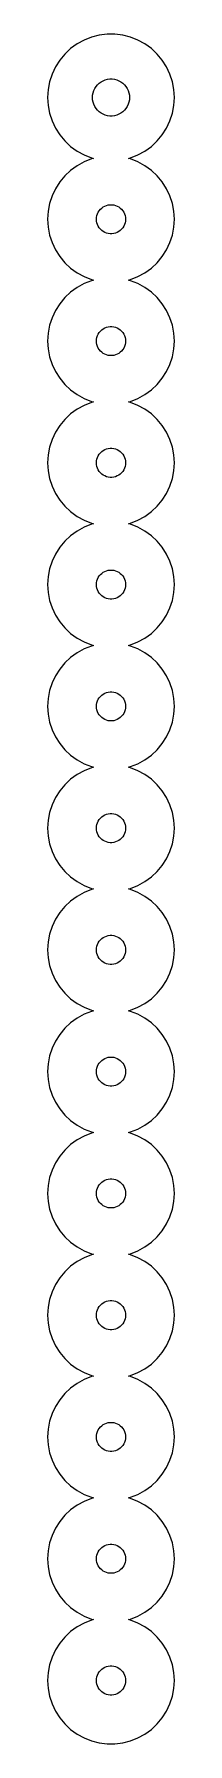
# Model space of a CAD drawing. Header units: metres. Extents: x -12 to 12, y -12 to 324.
import ezdxf

# ---------------------------------------------------------------- set-up
doc = ezdxf.new("R2010")
doc.units = ezdxf.units.M

msp = doc.modelspace()

# ---------------------------------------------------------------- linework, layer by layer
for p, q in [((-3.8627, 323.888), (-5.32224, 323.31)), ((-2.34225, 324.279), (-3.8627, 323.888)), ((-0.784866, 324.475), (-2.34225, 324.279)), ((0.784866, 324.475), (-0.784866, 324.475)), ((2.34225, 324.279), (0.784866, 324.475)), ((3.8627, 323.888), (2.34225, 324.279)), ((5.32224, 323.31), (3.8627, 323.888)), ((-9.11211, 320.557), (-10.1127, 319.347)), ((-7.96779, 321.631), (-9.11211, 320.557)), ((-6.69783, 322.554), (-7.96779, 321.631)), ((-5.32224, 323.31), (-6.69783, 322.554)), ((6.69783, 322.554), (5.32224, 323.31)), ((7.96779, 321.631), (6.69783, 322.554)), ((9.11211, 320.557), (7.96779, 321.631)), ((10.1127, 319.347), (9.11211, 320.557)), ((-10.9538, 318.022), (-11.6222, 316.602)), ((-10.1127, 319.347), (-10.9538, 318.022)), ((10.9538, 318.022), (10.1127, 319.347)), ((11.6222, 316.602), (10.9538, 318.022)), ((-12.4014, 313.567), (-12.5, 312)), ((-12.1073, 315.109), (-12.4014, 313.567)), ((-11.6222, 316.602), (-12.1073, 315.109)), ((-3.39996, 313.346), (-3.20444, 313.762)), ((-3.20444, 313.762), (-2.95837, 314.149)), ((-2.95837, 314.149), (-2.66565, 314.503)), ((-2.66565, 314.503), (-2.3309, 314.818)), ((-2.3309, 314.818), (-1.95938, 315.087)), ((-1.95938, 315.087), (-1.55696, 315.309)), ((-1.55696, 315.309), (-1.12999, 315.478)), ((-1.12999, 315.478), (-0.685196, 315.592)), ((-0.685196, 315.592), (-0.229599, 315.65)), ((-0.229599, 315.65), (0.229599, 315.65)), ((0.229599, 315.65), (0.685196, 315.592)), ((0.685196, 315.592), (1.12999, 315.478)), ((1.12999, 315.478), (1.55696, 315.309)), ((1.55696, 315.309), (1.95938, 315.087)), ((1.95938, 315.087), (2.3309, 314.818)), ((2.3309, 314.818), (2.66565, 314.503)), ((2.66565, 314.503), (2.95837, 314.149)), ((2.95837, 314.149), (3.20444, 313.762)), ((3.20444, 313.762), (3.39996, 313.346)), ((12.1073, 315.109), (11.6222, 316.602)), ((12.4014, 313.567), (12.1073, 315.109)), ((12.5, 312), (12.4014, 313.567)), ((-12.5, 312), (-12.4014, 310.433)), ((-12.4014, 310.433), (-12.1073, 308.891)), ((-3.65675, 312), (-3.62791, 312.458)), ((-3.62791, 311.542), (-3.65675, 312)), ((-3.62791, 312.458), (-3.54187, 312.909)), ((-3.54187, 311.091), (-3.62791, 311.542)), ((-3.54187, 312.909), (-3.39996, 313.346)), ((-3.39996, 310.654), (-3.54187, 311.091)), ((-3.20444, 310.238), (-3.39996, 310.654)), ((-2.95837, 309.851), (-3.20444, 310.238)), ((3.20444, 310.238), (2.95837, 309.851)), ((3.39996, 310.654), (3.20444, 310.238)), ((3.39996, 313.346), (3.54187, 312.909)), ((3.54187, 311.091), (3.39996, 310.654)), ((3.54187, 312.909), (3.62791, 312.458)), ((3.62791, 311.542), (3.54187, 311.091)), ((3.62791, 312.458), (3.65675, 312)), ((3.65675, 312), (3.62791, 311.542)), ((12.1073, 308.891), (12.4014, 310.433)), ((12.4014, 310.433), (12.5, 312)), ((-12.1073, 308.891), (-11.6222, 307.398)), ((-11.6222, 307.398), (-10.9538, 305.978)), ((-2.66565, 309.497), (-2.95837, 309.851)), ((-2.3309, 309.182), (-2.66565, 309.497)), ((-1.95938, 308.913), (-2.3309, 309.182)), ((-1.55696, 308.691), (-1.95938, 308.913)), ((-1.12999, 308.522), (-1.55696, 308.691)), ((-0.685196, 308.408), (-1.12999, 308.522)), ((-0.229599, 308.35), (-0.685196, 308.408)), ((0.229599, 308.35), (-0.229599, 308.35)), ((0.685196, 308.408), (0.229599, 308.35)), ((1.12999, 308.522), (0.685196, 308.408)), ((1.55696, 308.691), (1.12999, 308.522)), ((1.95938, 308.913), (1.55696, 308.691)), ((2.3309, 309.182), (1.95938, 308.913)), ((2.66565, 309.497), (2.3309, 309.182)), ((2.95837, 309.851), (2.66565, 309.497)), ((10.9538, 305.978), (11.6222, 307.398)), ((11.6222, 307.398), (12.1073, 308.891)), ((-10.9538, 305.978), (-10.1127, 304.653)), ((-10.1127, 304.653), (-9.11211, 303.443)), ((-9.11211, 303.443), (-7.96779, 302.369)), ((7.96779, 302.369), (9.11211, 303.443)), ((9.11211, 303.443), (10.1127, 304.653)), ((10.1127, 304.653), (10.9538, 305.978)), ((-7.96779, 302.369), (-6.69783, 301.446)), ((-6.69783, 301.446), (-5.32224, 300.69)), ((-5.32224, 300.69), (-3.8627, 300.112)), ((-3.8627, 299.888), (-5.32224, 299.31)), ((-3.8627, 300.112), (-3.42726, 300)), ((-3.42726, 300), (-3.8627, 299.888)), ((3.42726, 300), (3.8627, 300.112)), ((3.8627, 299.888), (3.42726, 300)), ((3.8627, 300.112), (5.32224, 300.69)), ((5.32224, 299.31), (3.8627, 299.888)), ((5.32224, 300.69), (6.69783, 301.446)), ((6.69783, 301.446), (7.96779, 302.369)), ((-9.11211, 296.557), (-10.1127, 295.347)), ((-7.96779, 297.631), (-9.11211, 296.557)), ((-6.69783, 298.554), (-7.96779, 297.631)), ((-5.32224, 299.31), (-6.69783, 298.554)), ((6.69783, 298.554), (5.32224, 299.31)), ((7.96779, 297.631), (6.69783, 298.554)), ((9.11211, 296.557), (7.96779, 297.631)), ((10.1127, 295.347), (9.11211, 296.557)), ((-10.9538, 294.022), (-11.6222, 292.602)), ((-10.1127, 295.347), (-10.9538, 294.022)), ((10.9538, 294.022), (10.1127, 295.347)), ((11.6222, 292.602), (10.9538, 294.022)), ((-12.1073, 291.109), (-12.4014, 289.567)), ((-11.6222, 292.602), (-12.1073, 291.109)), ((-2.32591, 289.69), (-2.09578, 289.968)), ((-2.09578, 289.968), (-1.83258, 290.215)), ((-1.83258, 290.215), (-1.5405, 290.427)), ((-1.5405, 290.427), (-1.22411, 290.601)), ((-1.22411, 290.601), (-0.888412, 290.734)), ((-0.888412, 290.734), (-0.538712, 290.824)), ((-0.538712, 290.824), (-0.180511, 290.869)), ((-0.180511, 290.869), (0.180511, 290.869)), ((0.180511, 290.869), (0.538712, 290.824)), ((0.538712, 290.824), (0.888412, 290.734)), ((0.888412, 290.734), (1.22411, 290.601)), ((1.22411, 290.601), (1.5405, 290.427)), ((1.5405, 290.427), (1.83258, 290.215)), ((1.83258, 290.215), (2.09578, 289.968)), ((2.09578, 289.968), (2.32591, 289.69)), ((12.1073, 291.109), (11.6222, 292.602)), ((12.4014, 289.567), (12.1073, 291.109)), ((-12.4014, 289.567), (-12.5, 288)), ((-12.5, 288), (-12.4014, 286.433)), ((-12.4014, 286.433), (-12.1073, 284.891)), ((-2.875, 288), (-2.85233, 288.36)), ((-2.85233, 287.64), (-2.875, 288)), ((-2.85233, 288.36), (-2.78467, 288.715)), ((-2.78467, 287.285), (-2.85233, 287.64)), ((-2.78467, 288.715), (-2.6731, 289.058)), ((-2.6731, 286.942), (-2.78467, 287.285)), ((-2.6731, 289.058), (-2.51938, 289.385)), ((-2.51938, 286.615), (-2.6731, 286.942)), ((-2.51938, 289.385), (-2.32591, 289.69)), ((-2.32591, 286.31), (-2.51938, 286.615)), ((2.32591, 289.69), (2.51938, 289.385)), ((2.51938, 286.615), (2.32591, 286.31)), ((2.51938, 289.385), (2.6731, 289.058)), ((2.6731, 286.942), (2.51938, 286.615)), ((2.6731, 289.058), (2.78467, 288.715)), ((2.78467, 287.285), (2.6731, 286.942)), ((2.78467, 288.715), (2.85233, 288.36)), ((2.85233, 287.64), (2.78467, 287.285)), ((2.85233, 288.36), (2.875, 288)), ((2.875, 288), (2.85233, 287.64)), ((12.1073, 284.891), (12.4014, 286.433)), ((12.5, 288), (12.4014, 289.567)), ((12.4014, 286.433), (12.5, 288)), ((-12.1073, 284.891), (-11.6222, 283.398)), ((-11.6222, 283.398), (-10.9538, 281.978)), ((-2.09578, 286.032), (-2.32591, 286.31)), ((-1.83258, 285.785), (-2.09578, 286.032)), ((-1.5405, 285.573), (-1.83258, 285.785)), ((-1.22411, 285.399), (-1.5405, 285.573)), ((-0.888412, 285.266), (-1.22411, 285.399)), ((-0.538712, 285.176), (-0.888412, 285.266)), ((-0.180511, 285.131), (-0.538712, 285.176)), ((0.180511, 285.131), (-0.180511, 285.131)), ((0.538712, 285.176), (0.180511, 285.131)), ((0.888412, 285.266), (0.538712, 285.176)), ((1.22411, 285.399), (0.888412, 285.266)), ((1.5405, 285.573), (1.22411, 285.399)), ((1.83258, 285.785), (1.5405, 285.573)), ((2.09578, 286.032), (1.83258, 285.785)), ((2.32591, 286.31), (2.09578, 286.032)), ((10.9538, 281.978), (11.6222, 283.398)), ((11.6222, 283.398), (12.1073, 284.891)), ((-10.9538, 281.978), (-10.1127, 280.653)), ((-10.1127, 280.653), (-9.11211, 279.443)), ((9.11211, 279.443), (10.1127, 280.653)), ((10.1127, 280.653), (10.9538, 281.978)), ((-9.11211, 279.443), (-7.96779, 278.369)), ((-7.96779, 278.369), (-6.69783, 277.446)), ((-6.69783, 277.446), (-5.32224, 276.69)), ((-5.32224, 276.69), (-3.8627, 276.112)), ((3.8627, 276.112), (5.32224, 276.69)), ((5.32224, 276.69), (6.69783, 277.446)), ((6.69783, 277.446), (7.96779, 278.369)), ((7.96779, 278.369), (9.11211, 279.443)), ((-7.96779, 273.631), (-9.11211, 272.557)), ((-6.69783, 274.554), (-7.96779, 273.631)), ((-5.32224, 275.31), (-6.69783, 274.554)), ((-3.8627, 275.888), (-5.32224, 275.31)), ((-3.8627, 276.112), (-3.42726, 276)), ((-3.42726, 276), (-3.8627, 275.888)), ((3.42726, 276), (3.8627, 276.112)), ((3.8627, 275.888), (3.42726, 276)), ((5.32224, 275.31), (3.8627, 275.888)), ((6.69783, 274.554), (5.32224, 275.31)), ((7.96779, 273.631), (6.69783, 274.554)), ((9.11211, 272.557), (7.96779, 273.631)), ((-10.9538, 270.022), (-11.6222, 268.602)), ((-10.1127, 271.347), (-10.9538, 270.022)), ((-9.11211, 272.557), (-10.1127, 271.347)), ((10.1127, 271.347), (9.11211, 272.557)), ((10.9538, 270.022), (10.1127, 271.347)), ((11.6222, 268.602), (10.9538, 270.022)), ((-12.1073, 267.109), (-12.4014, 265.567)), ((-11.6222, 268.602), (-12.1073, 267.109)), ((-2.09578, 265.968), (-1.83258, 266.215)), ((-1.83258, 266.215), (-1.5405, 266.427)), ((-1.5405, 266.427), (-1.22411, 266.601)), ((-1.22411, 266.601), (-0.888412, 266.734)), ((-0.888412, 266.734), (-0.538712, 266.824)), ((-0.538712, 266.824), (-0.180511, 266.869)), ((-0.180511, 266.869), (0.180511, 266.869)), ((0.180511, 266.869), (0.538712, 266.824)), ((0.538712, 266.824), (0.888412, 266.734)), ((0.888412, 266.734), (1.22411, 266.601)), ((1.22411, 266.601), (1.5405, 266.427)), ((1.5405, 266.427), (1.83258, 266.215)), ((1.83258, 266.215), (2.09578, 265.968)), ((12.1073, 267.109), (11.6222, 268.602)), ((12.4014, 265.567), (12.1073, 267.109)), ((-12.4014, 265.567), (-12.5, 264)), ((-12.5, 264), (-12.4014, 262.433)), ((-2.875, 264), (-2.85233, 264.36)), ((-2.85233, 263.64), (-2.875, 264)), ((-2.85233, 264.36), (-2.78467, 264.715)), ((-2.78467, 263.285), (-2.85233, 263.64)), ((-2.78467, 264.715), (-2.6731, 265.058)), ((-2.6731, 262.942), (-2.78467, 263.285)), ((-2.6731, 265.058), (-2.51938, 265.385)), ((-2.51938, 262.615), (-2.6731, 262.942)), ((-2.51938, 265.385), (-2.32591, 265.69)), ((-2.32591, 265.69), (-2.09578, 265.968)), ((2.09578, 265.968), (2.32591, 265.69)), ((2.32591, 265.69), (2.51938, 265.385)), ((2.51938, 265.385), (2.6731, 265.058)), ((2.6731, 262.942), (2.51938, 262.615)), ((2.6731, 265.058), (2.78467, 264.715)), ((2.78467, 263.285), (2.6731, 262.942)), ((2.78467, 264.715), (2.85233, 264.36)), ((2.85233, 263.64), (2.78467, 263.285)), ((2.85233, 264.36), (2.875, 264)), ((2.875, 264), (2.85233, 263.64)), ((12.5, 264), (12.4014, 265.567)), ((12.4014, 262.433), (12.5, 264)), ((-12.4014, 262.433), (-12.1073, 260.891)), ((-12.1073, 260.891), (-11.6222, 259.398)), ((-2.32591, 262.31), (-2.51938, 262.615)), ((-2.09578, 262.032), (-2.32591, 262.31)), ((-1.83258, 261.785), (-2.09578, 262.032)), ((-1.5405, 261.573), (-1.83258, 261.785)), ((-1.22411, 261.399), (-1.5405, 261.573)), ((-0.888412, 261.266), (-1.22411, 261.399)), ((-0.538712, 261.176), (-0.888412, 261.266)), ((-0.180511, 261.131), (-0.538712, 261.176)), ((0.180511, 261.131), (-0.180511, 261.131)), ((0.538712, 261.176), (0.180511, 261.131)), ((0.888412, 261.266), (0.538712, 261.176)), ((1.22411, 261.399), (0.888412, 261.266)), ((1.5405, 261.573), (1.22411, 261.399)), ((1.83258, 261.785), (1.5405, 261.573)), ((2.09578, 262.032), (1.83258, 261.785)), ((2.32591, 262.31), (2.09578, 262.032)), ((2.51938, 262.615), (2.32591, 262.31)), ((11.6222, 259.398), (12.1073, 260.891)), ((12.1073, 260.891), (12.4014, 262.433)), ((-11.6222, 259.398), (-10.9538, 257.978)), ((-10.9538, 257.978), (-10.1127, 256.653)), ((-10.1127, 256.653), (-9.11211, 255.443)), ((9.11211, 255.443), (10.1127, 256.653)), ((10.1127, 256.653), (10.9538, 257.978)), ((10.9538, 257.978), (11.6222, 259.398)), ((-9.11211, 255.443), (-7.96779, 254.369)), ((-7.96779, 254.369), (-6.69783, 253.446)), ((-6.69783, 253.446), (-5.32224, 252.69)), ((5.32224, 252.69), (6.69783, 253.446)), ((6.69783, 253.446), (7.96779, 254.369)), ((7.96779, 254.369), (9.11211, 255.443)), ((-7.96779, 249.631), (-9.11211, 248.557)), ((-6.69783, 250.554), (-7.96779, 249.631)), ((-5.32224, 251.31), (-6.69783, 250.554)), ((-5.32224, 252.69), (-3.8627, 252.112)), ((-3.8627, 251.888), (-5.32224, 251.31)), ((-3.8627, 252.112), (-3.42726, 252)), ((-3.42726, 252), (-3.8627, 251.888)), ((3.42726, 252), (3.8627, 252.112)), ((3.8627, 251.888), (3.42726, 252)), ((3.8627, 252.112), (5.32224, 252.69)), ((5.32224, 251.31), (3.8627, 251.888)), ((6.69783, 250.554), (5.32224, 251.31)), ((7.96779, 249.631), (6.69783, 250.554)), ((9.11211, 248.557), (7.96779, 249.631)), ((-10.9538, 246.022), (-11.6222, 244.602)), ((-10.1127, 247.347), (-10.9538, 246.022)), ((-9.11211, 248.557), (-10.1127, 247.347)), ((10.1127, 247.347), (9.11211, 248.557)), ((10.9538, 246.022), (10.1127, 247.347)), ((11.6222, 244.602), (10.9538, 246.022)), ((-12.1073, 243.109), (-12.4014, 241.567)), ((-11.6222, 244.602), (-12.1073, 243.109)), ((-1.22411, 242.601), (-0.888412, 242.734)), ((-0.888412, 242.734), (-0.538712, 242.824)), ((-0.538712, 242.824), (-0.180511, 242.869)), ((-0.180511, 242.869), (0.180511, 242.869)), ((0.180511, 242.869), (0.538712, 242.824)), ((0.538712, 242.824), (0.888412, 242.734)), ((0.888412, 242.734), (1.22411, 242.601)), ((12.1073, 243.109), (11.6222, 244.602)), ((12.4014, 241.567), (12.1073, 243.109)), ((-12.4014, 241.567), (-12.5, 240)), ((-12.5, 240), (-12.4014, 238.433)), ((-2.875, 240), (-2.85233, 240.36)), ((-2.85233, 239.64), (-2.875, 240)), ((-2.85233, 240.36), (-2.78467, 240.715)), ((-2.78467, 239.285), (-2.85233, 239.64)), ((-2.78467, 240.715), (-2.6731, 241.058)), ((-2.6731, 238.942), (-2.78467, 239.285)), ((-2.6731, 241.058), (-2.51938, 241.385)), ((-2.51938, 241.385), (-2.32591, 241.69)), ((-2.32591, 241.69), (-2.09578, 241.968)), ((-2.09578, 241.968), (-1.83258, 242.215)), ((-1.83258, 242.215), (-1.5405, 242.427)), ((-1.5405, 242.427), (-1.22411, 242.601)), ((1.22411, 242.601), (1.5405, 242.427)), ((1.5405, 242.427), (1.83258, 242.215)), ((1.83258, 242.215), (2.09578, 241.968)), ((2.09578, 241.968), (2.32591, 241.69)), ((2.32591, 241.69), (2.51938, 241.385)), ((2.51938, 241.385), (2.6731, 241.058)), ((2.6731, 241.058), (2.78467, 240.715)), ((2.78467, 239.285), (2.6731, 238.942)), ((2.78467, 240.715), (2.85233, 240.36)), ((2.85233, 239.64), (2.78467, 239.285)), ((2.85233, 240.36), (2.875, 240)), ((2.875, 240), (2.85233, 239.64)), ((12.5, 240), (12.4014, 241.567)), ((12.4014, 238.433), (12.5, 240)), ((-12.4014, 238.433), (-12.1073, 236.891)), ((-12.1073, 236.891), (-11.6222, 235.398)), ((-2.51938, 238.615), (-2.6731, 238.942)), ((-2.32591, 238.31), (-2.51938, 238.615)), ((-2.09578, 238.032), (-2.32591, 238.31)), ((-1.83258, 237.785), (-2.09578, 238.032)), ((-1.5405, 237.573), (-1.83258, 237.785)), ((-1.22411, 237.399), (-1.5405, 237.573)), ((-0.888412, 237.266), (-1.22411, 237.399)), ((-0.538712, 237.176), (-0.888412, 237.266)), ((-0.180511, 237.131), (-0.538712, 237.176)), ((0.180511, 237.131), (-0.180511, 237.131)), ((0.538712, 237.176), (0.180511, 237.131)), ((0.888412, 237.266), (0.538712, 237.176)), ((1.22411, 237.399), (0.888412, 237.266)), ((1.5405, 237.573), (1.22411, 237.399)), ((1.83258, 237.785), (1.5405, 237.573)), ((2.09578, 238.032), (1.83258, 237.785)), ((2.32591, 238.31), (2.09578, 238.032)), ((2.51938, 238.615), (2.32591, 238.31)), ((2.6731, 238.942), (2.51938, 238.615)), ((11.6222, 235.398), (12.1073, 236.891)), ((12.1073, 236.891), (12.4014, 238.433)), ((-11.6222, 235.398), (-10.9538, 233.978)), ((-10.9538, 233.978), (-10.1127, 232.653)), ((-10.1127, 232.653), (-9.11211, 231.443)), ((9.11211, 231.443), (10.1127, 232.653)), ((10.1127, 232.653), (10.9538, 233.978)), ((10.9538, 233.978), (11.6222, 235.398)), ((-9.11211, 231.443), (-7.96779, 230.369)), ((-7.96779, 230.369), (-6.69783, 229.446)), ((-6.69783, 229.446), (-5.32224, 228.69)), ((5.32224, 228.69), (6.69783, 229.446)), ((6.69783, 229.446), (7.96779, 230.369)), ((7.96779, 230.369), (9.11211, 231.443)), ((-6.69783, 226.554), (-7.96779, 225.631)), ((-5.32224, 227.31), (-6.69783, 226.554)), ((-5.32224, 228.69), (-3.8627, 228.112)), ((-3.8627, 227.888), (-5.32224, 227.31)), ((-3.8627, 228.112), (-3.42726, 228)), ((-3.42726, 228), (-3.8627, 227.888)), ((3.42726, 228), (3.8627, 228.112)), ((3.8627, 227.888), (3.42726, 228)), ((3.8627, 228.112), (5.32224, 228.69)), ((5.32224, 227.31), (3.8627, 227.888)), ((6.69783, 226.554), (5.32224, 227.31)), ((7.96779, 225.631), (6.69783, 226.554)), ((-10.1127, 223.347), (-10.9538, 222.022)), ((-9.11211, 224.557), (-10.1127, 223.347)), ((-7.96779, 225.631), (-9.11211, 224.557)), ((9.11211, 224.557), (7.96779, 225.631)), ((10.1127, 223.347), (9.11211, 224.557)), ((10.9538, 222.022), (10.1127, 223.347)), ((-12.1073, 219.109), (-12.4014, 217.567)), ((-11.6222, 220.602), (-12.1073, 219.109)), ((-10.9538, 222.022), (-11.6222, 220.602)), ((11.6222, 220.602), (10.9538, 222.022)), ((12.1073, 219.109), (11.6222, 220.602)), ((12.4014, 217.567), (12.1073, 219.109)), ((-12.4014, 217.567), (-12.5, 216)), ((-12.5, 216), (-12.4014, 214.433)), ((-2.875, 216), (-2.85233, 216.36)), ((-2.85233, 215.64), (-2.875, 216)), ((-2.85233, 216.36), (-2.78467, 216.715)), ((-2.78467, 216.715), (-2.6731, 217.058)), ((-2.6731, 217.058), (-2.51938, 217.385)), ((-2.51938, 217.385), (-2.32591, 217.69)), ((-2.32591, 217.69), (-2.09578, 217.968)), ((-2.09578, 217.968), (-1.83258, 218.215)), ((-1.83258, 218.215), (-1.5405, 218.427)), ((-1.5405, 218.427), (-1.22411, 218.601)), ((-1.22411, 218.601), (-0.888412, 218.734)), ((-0.888412, 218.734), (-0.538712, 218.824)), ((-0.538712, 218.824), (-0.180511, 218.869)), ((-0.180511, 218.869), (0.180511, 218.869)), ((0.180511, 218.869), (0.538712, 218.824)), ((0.538712, 218.824), (0.888412, 218.734)), ((0.888412, 218.734), (1.22411, 218.601)), ((1.22411, 218.601), (1.5405, 218.427)), ((1.5405, 218.427), (1.83258, 218.215)), ((1.83258, 218.215), (2.09578, 217.968)), ((2.09578, 217.968), (2.32591, 217.69)), ((2.32591, 217.69), (2.51938, 217.385)), ((2.51938, 217.385), (2.6731, 217.058)), ((2.6731, 217.058), (2.78467, 216.715)), ((2.78467, 216.715), (2.85233, 216.36)), ((2.85233, 216.36), (2.875, 216)), ((2.875, 216), (2.85233, 215.64)), ((12.5, 216), (12.4014, 217.567)), ((12.4014, 214.433), (12.5, 216)), ((-12.4014, 214.433), (-12.1073, 212.891)), ((-12.1073, 212.891), (-11.6222, 211.398)), ((-2.78467, 215.285), (-2.85233, 215.64)), ((-2.6731, 214.942), (-2.78467, 215.285)), ((-2.51938, 214.615), (-2.6731, 214.942)), ((-2.32591, 214.31), (-2.51938, 214.615)), ((-2.09578, 214.032), (-2.32591, 214.31)), ((-1.83258, 213.785), (-2.09578, 214.032)), ((-1.5405, 213.573), (-1.83258, 213.785)), ((-1.22411, 213.399), (-1.5405, 213.573)), ((-0.888412, 213.266), (-1.22411, 213.399)), ((-0.538712, 213.176), (-0.888412, 213.266)), ((-0.180511, 213.131), (-0.538712, 213.176)), ((0.180511, 213.131), (-0.180511, 213.131)), ((0.538712, 213.176), (0.180511, 213.131)), ((0.888412, 213.266), (0.538712, 213.176)), ((1.22411, 213.399), (0.888412, 213.266)), ((1.5405, 213.573), (1.22411, 213.399)), ((1.83258, 213.785), (1.5405, 213.573)), ((2.09578, 214.032), (1.83258, 213.785)), ((2.32591, 214.31), (2.09578, 214.032)), ((2.51938, 214.615), (2.32591, 214.31)), ((2.6731, 214.942), (2.51938, 214.615)), ((2.78467, 215.285), (2.6731, 214.942)), ((2.85233, 215.64), (2.78467, 215.285)), ((11.6222, 211.398), (12.1073, 212.891)), ((12.1073, 212.891), (12.4014, 214.433)), ((-11.6222, 211.398), (-10.9538, 209.978)), ((-10.9538, 209.978), (-10.1127, 208.653)), ((10.1127, 208.653), (10.9538, 209.978)), ((10.9538, 209.978), (11.6222, 211.398)), ((-10.1127, 208.653), (-9.11211, 207.443)), ((-9.11211, 207.443), (-7.96779, 206.369)), ((-7.96779, 206.369), (-6.69783, 205.446)), ((6.69783, 205.446), (7.96779, 206.369)), ((7.96779, 206.369), (9.11211, 207.443)), ((9.11211, 207.443), (10.1127, 208.653)), ((-6.69783, 202.554), (-7.96779, 201.631)), ((-6.69783, 205.446), (-5.32224, 204.69)), ((-5.32224, 203.31), (-6.69783, 202.554)), ((-5.32224, 204.69), (-3.8627, 204.112)), ((-3.8627, 203.888), (-5.32224, 203.31)), ((-3.8627, 204.112), (-3.42726, 204)), ((-3.42726, 204), (-3.8627, 203.888)), ((3.42726, 204), (3.8627, 204.112)), ((3.8627, 203.888), (3.42726, 204)), ((3.8627, 204.112), (5.32224, 204.69)), ((5.32224, 203.31), (3.8627, 203.888)), ((5.32224, 204.69), (6.69783, 205.446)), ((6.69783, 202.554), (5.32224, 203.31)), ((7.96779, 201.631), (6.69783, 202.554)), ((-10.1127, 199.347), (-10.9538, 198.022)), ((-9.11211, 200.557), (-10.1127, 199.347)), ((-7.96779, 201.631), (-9.11211, 200.557)), ((9.11211, 200.557), (7.96779, 201.631)), ((10.1127, 199.347), (9.11211, 200.557)), ((10.9538, 198.022), (10.1127, 199.347)), ((-11.6222, 196.602), (-12.1073, 195.109)), ((-10.9538, 198.022), (-11.6222, 196.602)), ((11.6222, 196.602), (10.9538, 198.022)), ((12.1073, 195.109), (11.6222, 196.602)), ((-12.4014, 193.567), (-12.5, 192)), ((-12.1073, 195.109), (-12.4014, 193.567)), ((-2.875, 192), (-2.85233, 192.36)), ((-2.85233, 192.36), (-2.78467, 192.715)), ((-2.78467, 192.715), (-2.6731, 193.058)), ((-2.6731, 193.058), (-2.51938, 193.385)), ((-2.51938, 193.385), (-2.32591, 193.69)), ((-2.32591, 193.69), (-2.09578, 193.968)), ((-2.09578, 193.968), (-1.83258, 194.215)), ((-1.83258, 194.215), (-1.5405, 194.427)), ((-1.5405, 194.427), (-1.22411, 194.601)), ((-1.22411, 194.601), (-0.888412, 194.734)), ((-0.888412, 194.734), (-0.538712, 194.824)), ((-0.538712, 194.824), (-0.180511, 194.869)), ((-0.180511, 194.869), (0.180511, 194.869)), ((0.180511, 194.869), (0.538712, 194.824)), ((0.538712, 194.824), (0.888412, 194.734)), ((0.888412, 194.734), (1.22411, 194.601)), ((1.22411, 194.601), (1.5405, 194.427)), ((1.5405, 194.427), (1.83258, 194.215)), ((1.83258, 194.215), (2.09578, 193.968)), ((2.09578, 193.968), (2.32591, 193.69)), ((2.32591, 193.69), (2.51938, 193.385)), ((2.51938, 193.385), (2.6731, 193.058)), ((2.6731, 193.058), (2.78467, 192.715)), ((2.78467, 192.715), (2.85233, 192.36)), ((2.85233, 192.36), (2.875, 192)), ((12.4014, 193.567), (12.1073, 195.109)), ((12.5, 192), (12.4014, 193.567)), ((-12.5, 192), (-12.4014, 190.433)), ((-12.4014, 190.433), (-12.1073, 188.891)), ((-12.1073, 188.891), (-11.6222, 187.398)), ((-2.85233, 191.64), (-2.875, 192)), ((-2.78467, 191.285), (-2.85233, 191.64)), ((-2.6731, 190.942), (-2.78467, 191.285)), ((-2.51938, 190.615), (-2.6731, 190.942)), ((-2.32591, 190.31), (-2.51938, 190.615)), ((-2.09578, 190.032), (-2.32591, 190.31)), ((-1.83258, 189.785), (-2.09578, 190.032)), ((-1.5405, 189.573), (-1.83258, 189.785)), ((-1.22411, 189.399), (-1.5405, 189.573)), ((-0.888412, 189.266), (-1.22411, 189.399)), ((-0.538712, 189.176), (-0.888412, 189.266)), ((-0.180511, 189.131), (-0.538712, 189.176)), ((0.180511, 189.131), (-0.180511, 189.131)), ((0.538712, 189.176), (0.180511, 189.131)), ((0.888412, 189.266), (0.538712, 189.176)), ((1.22411, 189.399), (0.888412, 189.266)), ((1.5405, 189.573), (1.22411, 189.399)), ((1.83258, 189.785), (1.5405, 189.573)), ((2.09578, 190.032), (1.83258, 189.785)), ((2.32591, 190.31), (2.09578, 190.032)), ((2.51938, 190.615), (2.32591, 190.31)), ((2.6731, 190.942), (2.51938, 190.615)), ((2.78467, 191.285), (2.6731, 190.942)), ((2.85233, 191.64), (2.78467, 191.285)), ((2.875, 192), (2.85233, 191.64)), ((11.6222, 187.398), (12.1073, 188.891)), ((12.1073, 188.891), (12.4014, 190.433)), ((12.4014, 190.433), (12.5, 192)), ((-11.6222, 187.398), (-10.9538, 185.978)), ((-10.9538, 185.978), (-10.1127, 184.653)), ((10.1127, 184.653), (10.9538, 185.978)), ((10.9538, 185.978), (11.6222, 187.398)), ((-10.1127, 184.653), (-9.11211, 183.443)), ((-9.11211, 183.443), (-7.96779, 182.369)), ((-7.96779, 182.369), (-6.69783, 181.446)), ((6.69783, 181.446), (7.96779, 182.369)), ((7.96779, 182.369), (9.11211, 183.443)), ((9.11211, 183.443), (10.1127, 184.653)), ((-6.69783, 181.446), (-5.32224, 180.69)), ((-5.32224, 179.31), (-6.69783, 178.554)), ((-5.32224, 180.69), (-3.8627, 180.112)), ((-3.8627, 179.888), (-5.32224, 179.31)), ((-3.8627, 180.112), (-3.42726, 180)), ((-3.42726, 180), (-3.8627, 179.888)), ((3.42726, 180), (3.8627, 180.112)), ((3.8627, 179.888), (3.42726, 180)), ((3.8627, 180.112), (5.32224, 180.69)), ((5.32224, 179.31), (3.8627, 179.888)), ((5.32224, 180.69), (6.69783, 181.446)), ((6.69783, 178.554), (5.32224, 179.31)), ((-10.1127, 175.347), (-10.9538, 174.022)), ((-9.11211, 176.557), (-10.1127, 175.347)), ((-7.96779, 177.631), (-9.11211, 176.557)), ((-6.69783, 178.554), (-7.96779, 177.631)), ((7.96779, 177.631), (6.69783, 178.554)), ((9.11211, 176.557), (7.96779, 177.631)), ((10.1127, 175.347), (9.11211, 176.557)), ((10.9538, 174.022), (10.1127, 175.347)), ((-11.6222, 172.602), (-12.1073, 171.109)), ((-10.9538, 174.022), (-11.6222, 172.602)), ((11.6222, 172.602), (10.9538, 174.022)), ((12.1073, 171.109), (11.6222, 172.602)), ((-12.4014, 169.567), (-12.5, 168)), ((-12.1073, 171.109), (-12.4014, 169.567)), ((-2.85233, 168.36), (-2.78467, 168.715)), ((-2.78467, 168.715), (-2.6731, 169.058)), ((-2.6731, 169.058), (-2.51938, 169.385)), ((-2.51938, 169.385), (-2.32591, 169.69)), ((-2.32591, 169.69), (-2.09578, 169.968)), ((-2.09578, 169.968), (-1.83258, 170.215)), ((-1.83258, 170.215), (-1.5405, 170.427)), ((-1.5405, 170.427), (-1.22411, 170.601)), ((-1.22411, 170.601), (-0.888412, 170.734)), ((-0.888412, 170.734), (-0.538712, 170.824)), ((-0.538712, 170.824), (-0.180511, 170.869)), ((-0.180511, 170.869), (0.180511, 170.869)), ((0.180511, 170.869), (0.538712, 170.824)), ((0.538712, 170.824), (0.888412, 170.734)), ((0.888412, 170.734), (1.22411, 170.601)), ((1.22411, 170.601), (1.5405, 170.427)), ((1.5405, 170.427), (1.83258, 170.215)), ((1.83258, 170.215), (2.09578, 169.968)), ((2.09578, 169.968), (2.32591, 169.69)), ((2.32591, 169.69), (2.51938, 169.385)), ((2.51938, 169.385), (2.6731, 169.058)), ((2.6731, 169.058), (2.78467, 168.715)), ((2.78467, 168.715), (2.85233, 168.36)), ((12.4014, 169.567), (12.1073, 171.109)), ((12.5, 168), (12.4014, 169.567)), ((-12.5, 168), (-12.4014, 166.433)), ((-12.4014, 166.433), (-12.1073, 164.891)), ((-2.875, 168), (-2.85233, 168.36)), ((-2.85233, 167.64), (-2.875, 168)), ((-2.78467, 167.285), (-2.85233, 167.64)), ((-2.6731, 166.942), (-2.78467, 167.285)), ((-2.51938, 166.615), (-2.6731, 166.942)), ((-2.32591, 166.31), (-2.51938, 166.615)), ((-2.09578, 166.032), (-2.32591, 166.31)), ((-1.83258, 165.785), (-2.09578, 166.032)), ((-1.5405, 165.573), (-1.83258, 165.785)), ((-1.22411, 165.399), (-1.5405, 165.573)), ((-0.888412, 165.266), (-1.22411, 165.399)), ((-0.538712, 165.176), (-0.888412, 165.266)), ((-0.180511, 165.131), (-0.538712, 165.176)), ((0.180511, 165.131), (-0.180511, 165.131)), ((0.538712, 165.176), (0.180511, 165.131)), ((0.888412, 165.266), (0.538712, 165.176)), ((1.22411, 165.399), (0.888412, 165.266)), ((1.5405, 165.573), (1.22411, 165.399)), ((1.83258, 165.785), (1.5405, 165.573)), ((2.09578, 166.032), (1.83258, 165.785)), ((2.32591, 166.31), (2.09578, 166.032)), ((2.51938, 166.615), (2.32591, 166.31)), ((2.6731, 166.942), (2.51938, 166.615)), ((2.78467, 167.285), (2.6731, 166.942)), ((2.85233, 167.64), (2.78467, 167.285)), ((2.85233, 168.36), (2.875, 168)), ((2.875, 168), (2.85233, 167.64)), ((12.1073, 164.891), (12.4014, 166.433)), ((12.4014, 166.433), (12.5, 168)), ((-12.1073, 164.891), (-11.6222, 163.398)), ((-11.6222, 163.398), (-10.9538, 161.978)), ((-10.9538, 161.978), (-10.1127, 160.653)), ((10.1127, 160.653), (10.9538, 161.978)), ((10.9538, 161.978), (11.6222, 163.398)), ((11.6222, 163.398), (12.1073, 164.891)), ((-10.1127, 160.653), (-9.11211, 159.443)), ((-9.11211, 159.443), (-7.96779, 158.369)), ((-7.96779, 158.369), (-6.69783, 157.446)), ((6.69783, 157.446), (7.96779, 158.369)), ((7.96779, 158.369), (9.11211, 159.443)), ((9.11211, 159.443), (10.1127, 160.653)), ((-6.69783, 157.446), (-5.32224, 156.69)), ((-5.32224, 155.31), (-6.69783, 154.554)), ((-5.32224, 156.69), (-3.8627, 156.112)), ((-3.8627, 155.888), (-5.32224, 155.31)), ((-3.8627, 156.112), (-3.42726, 156)), ((-3.42726, 156), (-3.8627, 155.888)), ((3.42726, 156), (3.8627, 156.112)), ((3.8627, 155.888), (3.42726, 156)), ((3.8627, 156.112), (5.32224, 156.69)), ((5.32224, 155.31), (3.8627, 155.888)), ((5.32224, 156.69), (6.69783, 157.446)), ((6.69783, 154.554), (5.32224, 155.31)), ((-9.11211, 152.557), (-10.1127, 151.347)), ((-7.96779, 153.631), (-9.11211, 152.557)), ((-6.69783, 154.554), (-7.96779, 153.631)), ((7.96779, 153.631), (6.69783, 154.554)), ((9.11211, 152.557), (7.96779, 153.631)), ((10.1127, 151.347), (9.11211, 152.557)), ((-11.6222, 148.602), (-12.1073, 147.109)), ((-10.9538, 150.022), (-11.6222, 148.602)), ((-10.1127, 151.347), (-10.9538, 150.022)), ((10.9538, 150.022), (10.1127, 151.347)), ((11.6222, 148.602), (10.9538, 150.022)), ((12.1073, 147.109), (11.6222, 148.602)), ((-12.4014, 145.567), (-12.5, 144)), ((-12.1073, 147.109), (-12.4014, 145.567)), ((-2.78467, 144.715), (-2.6731, 145.058)), ((-2.6731, 145.058), (-2.51938, 145.385)), ((-2.51938, 145.385), (-2.32591, 145.69)), ((-2.32591, 145.69), (-2.09578, 145.968)), ((-2.09578, 145.968), (-1.83258, 146.215)), ((-1.83258, 146.215), (-1.5405, 146.427)), ((-1.5405, 146.427), (-1.22411, 146.601)), ((-1.22411, 146.601), (-0.888412, 146.734)), ((-0.888412, 146.734), (-0.538712, 146.824)), ((-0.538712, 146.824), (-0.180511, 146.869)), ((-0.180511, 146.869), (0.180511, 146.869)), ((0.180511, 146.869), (0.538712, 146.824)), ((0.538712, 146.824), (0.888412, 146.734)), ((0.888412, 146.734), (1.22411, 146.601)), ((1.22411, 146.601), (1.5405, 146.427)), ((1.5405, 146.427), (1.83258, 146.215)), ((1.83258, 146.215), (2.09578, 145.968)), ((2.09578, 145.968), (2.32591, 145.69)), ((2.32591, 145.69), (2.51938, 145.385)), ((2.51938, 145.385), (2.6731, 145.058)), ((2.6731, 145.058), (2.78467, 144.715)), ((12.4014, 145.567), (12.1073, 147.109)), ((12.5, 144), (12.4014, 145.567)), ((-12.5, 144), (-12.4014, 142.433)), ((-12.4014, 142.433), (-12.1073, 140.891)), ((-2.875, 144), (-2.85233, 144.36)), ((-2.85233, 143.64), (-2.875, 144)), ((-2.85233, 144.36), (-2.78467, 144.715)), ((-2.78467, 143.285), (-2.85233, 143.64)), ((-2.6731, 142.942), (-2.78467, 143.285)), ((-2.51938, 142.615), (-2.6731, 142.942)), ((-2.32591, 142.31), (-2.51938, 142.615)), ((-2.09578, 142.032), (-2.32591, 142.31)), ((-1.83258, 141.785), (-2.09578, 142.032)), ((-1.5405, 141.573), (-1.83258, 141.785)), ((-1.22411, 141.399), (-1.5405, 141.573)), ((1.5405, 141.573), (1.22411, 141.399)), ((1.83258, 141.785), (1.5405, 141.573)), ((2.09578, 142.032), (1.83258, 141.785)), ((2.32591, 142.31), (2.09578, 142.032)), ((2.51938, 142.615), (2.32591, 142.31)), ((2.6731, 142.942), (2.51938, 142.615)), ((2.78467, 143.285), (2.6731, 142.942)), ((2.78467, 144.715), (2.85233, 144.36)), ((2.85233, 143.64), (2.78467, 143.285)), ((2.85233, 144.36), (2.875, 144)), ((2.875, 144), (2.85233, 143.64)), ((12.1073, 140.891), (12.4014, 142.433)), ((12.4014, 142.433), (12.5, 144)), ((-12.1073, 140.891), (-11.6222, 139.398)), ((-11.6222, 139.398), (-10.9538, 137.978)), ((-0.888412, 141.266), (-1.22411, 141.399)), ((-0.538712, 141.176), (-0.888412, 141.266)), ((-0.180511, 141.131), (-0.538712, 141.176)), ((0.180511, 141.131), (-0.180511, 141.131)), ((0.538712, 141.176), (0.180511, 141.131)), ((0.888412, 141.266), (0.538712, 141.176)), ((1.22411, 141.399), (0.888412, 141.266)), ((10.9538, 137.978), (11.6222, 139.398)), ((11.6222, 139.398), (12.1073, 140.891)), ((-10.9538, 137.978), (-10.1127, 136.653)), ((-10.1127, 136.653), (-9.11211, 135.443)), ((-9.11211, 135.443), (-7.96779, 134.369)), ((7.96779, 134.369), (9.11211, 135.443)), ((9.11211, 135.443), (10.1127, 136.653)), ((10.1127, 136.653), (10.9538, 137.978)), ((-7.96779, 134.369), (-6.69783, 133.446)), ((-6.69783, 133.446), (-5.32224, 132.69)), ((-5.32224, 132.69), (-3.8627, 132.112)), ((-3.8627, 131.888), (-5.32224, 131.31)), ((-3.8627, 132.112), (-3.42726, 132)), ((-3.42726, 132), (-3.8627, 131.888)), ((3.42726, 132), (3.8627, 132.112)), ((3.8627, 131.888), (3.42726, 132)), ((3.8627, 132.112), (5.32224, 132.69)), ((5.32224, 131.31), (3.8627, 131.888)), ((5.32224, 132.69), (6.69783, 133.446)), ((6.69783, 133.446), (7.96779, 134.369)), ((-9.11211, 128.557), (-10.1127, 127.347)), ((-7.96779, 129.631), (-9.11211, 128.557)), ((-6.69783, 130.554), (-7.96779, 129.631)), ((-5.32224, 131.31), (-6.69783, 130.554)), ((6.69783, 130.554), (5.32224, 131.31)), ((7.96779, 129.631), (6.69783, 130.554)), ((9.11211, 128.557), (7.96779, 129.631)), ((10.1127, 127.347), (9.11211, 128.557)), ((-10.9538, 126.022), (-11.6222, 124.602)), ((-10.1127, 127.347), (-10.9538, 126.022)), ((10.9538, 126.022), (10.1127, 127.347)), ((11.6222, 124.602), (10.9538, 126.022)), ((-12.4014, 121.567), (-12.5, 120)), ((-12.1073, 123.109), (-12.4014, 121.567)), ((-11.6222, 124.602), (-12.1073, 123.109)), ((-2.6731, 121.058), (-2.51938, 121.385)), ((-2.51938, 121.385), (-2.32591, 121.69)), ((-2.32591, 121.69), (-2.09578, 121.968)), ((-2.09578, 121.968), (-1.83258, 122.215)), ((-1.83258, 122.215), (-1.5405, 122.427)), ((-1.5405, 122.427), (-1.22411, 122.601)), ((-1.22411, 122.601), (-0.888412, 122.734)), ((-0.888412, 122.734), (-0.538712, 122.824)), ((-0.538712, 122.824), (-0.180511, 122.869)), ((-0.180511, 122.869), (0.180511, 122.869)), ((0.180511, 122.869), (0.538712, 122.824)), ((0.538712, 122.824), (0.888412, 122.734)), ((0.888412, 122.734), (1.22411, 122.601)), ((1.22411, 122.601), (1.5405, 122.427)), ((1.5405, 122.427), (1.83258, 122.215)), ((1.83258, 122.215), (2.09578, 121.968)), ((2.09578, 121.968), (2.32591, 121.69)), ((2.32591, 121.69), (2.51938, 121.385)), ((2.51938, 121.385), (2.6731, 121.058)), ((12.1073, 123.109), (11.6222, 124.602)), ((12.4014, 121.567), (12.1073, 123.109)), ((12.5, 120), (12.4014, 121.567)), ((-12.5, 120), (-12.4014, 118.433)), ((-12.4014, 118.433), (-12.1073, 116.891)), ((-2.875, 120), (-2.85233, 120.36)), ((-2.85233, 119.64), (-2.875, 120)), ((-2.85233, 120.36), (-2.78467, 120.715)), ((-2.78467, 119.285), (-2.85233, 119.64)), ((-2.78467, 120.715), (-2.6731, 121.058)), ((-2.6731, 118.942), (-2.78467, 119.285)), ((-2.51938, 118.615), (-2.6731, 118.942)), ((-2.32591, 118.31), (-2.51938, 118.615)), ((-2.09578, 118.032), (-2.32591, 118.31)), ((-1.83258, 117.785), (-2.09578, 118.032)), ((2.09578, 118.032), (1.83258, 117.785)), ((2.32591, 118.31), (2.09578, 118.032)), ((2.51938, 118.615), (2.32591, 118.31)), ((2.6731, 118.942), (2.51938, 118.615)), ((2.6731, 121.058), (2.78467, 120.715)), ((2.78467, 119.285), (2.6731, 118.942)), ((2.78467, 120.715), (2.85233, 120.36)), ((2.85233, 119.64), (2.78467, 119.285)), ((2.85233, 120.36), (2.875, 120)), ((2.875, 120), (2.85233, 119.64)), ((12.1073, 116.891), (12.4014, 118.433)), ((12.4014, 118.433), (12.5, 120)), ((-12.1073, 116.891), (-11.6222, 115.398)), ((-11.6222, 115.398), (-10.9538, 113.978)), ((-1.5405, 117.573), (-1.83258, 117.785)), ((-1.22411, 117.399), (-1.5405, 117.573)), ((-0.888412, 117.266), (-1.22411, 117.399)), ((-0.538712, 117.176), (-0.888412, 117.266)), ((-0.180511, 117.131), (-0.538712, 117.176)), ((0.180511, 117.131), (-0.180511, 117.131)), ((0.538712, 117.176), (0.180511, 117.131)), ((0.888412, 117.266), (0.538712, 117.176)), ((1.22411, 117.399), (0.888412, 117.266)), ((1.5405, 117.573), (1.22411, 117.399)), ((1.83258, 117.785), (1.5405, 117.573)), ((10.9538, 113.978), (11.6222, 115.398)), ((11.6222, 115.398), (12.1073, 116.891)), ((-10.9538, 113.978), (-10.1127, 112.653)), ((-10.1127, 112.653), (-9.11211, 111.443)), ((-9.11211, 111.443), (-7.96779, 110.369)), ((7.96779, 110.369), (9.11211, 111.443)), ((9.11211, 111.443), (10.1127, 112.653)), ((10.1127, 112.653), (10.9538, 113.978)), ((-7.96779, 110.369), (-6.69783, 109.446)), ((-6.69783, 109.446), (-5.32224, 108.69)), ((-5.32224, 108.69), (-3.8627, 108.112)), ((-3.8627, 107.888), (-5.32224, 107.31)), ((-3.8627, 108.112), (-3.42726, 108)), ((-3.42726, 108), (-3.8627, 107.888)), ((3.42726, 108), (3.8627, 108.112)), ((3.8627, 107.888), (3.42726, 108)), ((3.8627, 108.112), (5.32224, 108.69)), ((5.32224, 107.31), (3.8627, 107.888)), ((5.32224, 108.69), (6.69783, 109.446)), ((6.69783, 109.446), (7.96779, 110.369)), ((-9.11211, 104.557), (-10.1127, 103.347)), ((-7.96779, 105.631), (-9.11211, 104.557)), ((-6.69783, 106.554), (-7.96779, 105.631)), ((-5.32224, 107.31), (-6.69783, 106.554)), ((6.69783, 106.554), (5.32224, 107.31)), ((7.96779, 105.631), (6.69783, 106.554)), ((9.11211, 104.557), (7.96779, 105.631)), ((10.1127, 103.347), (9.11211, 104.557)), ((-10.9538, 102.022), (-11.6222, 100.602)), ((-10.1127, 103.347), (-10.9538, 102.022)), ((10.9538, 102.022), (10.1127, 103.347)), ((11.6222, 100.602), (10.9538, 102.022)), ((-12.1073, 99.1086), (-12.4014, 97.5667)), ((-11.6222, 100.602), (-12.1073, 99.1086)), ((-2.32591, 97.6899), (-2.09578, 97.9681)), ((-2.09578, 97.9681), (-1.83258, 98.2152)), ((-1.83258, 98.2152), (-1.5405, 98.4274)), ((-1.5405, 98.4274), (-1.22411, 98.6014)), ((-1.22411, 98.6014), (-0.888412, 98.7343)), ((-0.888412, 98.7343), (-0.538712, 98.8241)), ((-0.538712, 98.8241), (-0.180511, 98.8693)), ((-0.180511, 98.8693), (0.180511, 98.8693)), ((0.180511, 98.8693), (0.538712, 98.8241)), ((0.538712, 98.8241), (0.888412, 98.7343)), ((0.888412, 98.7343), (1.22411, 98.6014)), ((1.22411, 98.6014), (1.5405, 98.4274)), ((1.5405, 98.4274), (1.83258, 98.2152)), ((1.83258, 98.2152), (2.09578, 97.9681)), ((2.09578, 97.9681), (2.32591, 97.6899)), ((12.1073, 99.1086), (11.6222, 100.602)), ((12.4014, 97.5667), (12.1073, 99.1086)), ((-12.4014, 97.5667), (-12.5, 96)), ((-12.5, 96), (-12.4014, 94.4333)), ((-12.4014, 94.4333), (-12.1073, 92.8914)), ((-2.875, 96), (-2.85233, 96.3603)), ((-2.85233, 95.6397), (-2.875, 96)), ((-2.85233, 96.3603), (-2.78467, 96.715)), ((-2.78467, 95.285), (-2.85233, 95.6397)), ((-2.78467, 96.715), (-2.6731, 97.0583)), ((-2.6731, 94.9417), (-2.78467, 95.285)), ((-2.6731, 97.0583), (-2.51938, 97.385)), ((-2.51938, 94.615), (-2.6731, 94.9417)), ((-2.51938, 97.385), (-2.32591, 97.6899)), ((-2.32591, 94.3101), (-2.51938, 94.615)), ((2.32591, 97.6899), (2.51938, 97.385)), ((2.51938, 94.615), (2.32591, 94.3101)), ((2.51938, 97.385), (2.6731, 97.0583)), ((2.6731, 94.9417), (2.51938, 94.615)), ((2.6731, 97.0583), (2.78467, 96.715)), ((2.78467, 95.285), (2.6731, 94.9417)), ((2.78467, 96.715), (2.85233, 96.3603)), ((2.85233, 95.6397), (2.78467, 95.285)), ((2.85233, 96.3603), (2.875, 96)), ((2.875, 96), (2.85233, 95.6397)), ((12.1073, 92.8914), (12.4014, 94.4333)), ((12.5, 96), (12.4014, 97.5667)), ((12.4014, 94.4333), (12.5, 96)), ((-12.1073, 92.8914), (-11.6222, 91.3985)), ((-11.6222, 91.3985), (-10.9538, 89.9781)), ((-2.09578, 94.0319), (-2.32591, 94.3101)), ((-1.83258, 93.7848), (-2.09578, 94.0319)), ((-1.5405, 93.5726), (-1.83258, 93.7848)), ((-1.22411, 93.3986), (-1.5405, 93.5726)), ((-0.888412, 93.2657), (-1.22411, 93.3986)), ((-0.538712, 93.1759), (-0.888412, 93.2657)), ((-0.180511, 93.1307), (-0.538712, 93.1759)), ((0.180511, 93.1307), (-0.180511, 93.1307)), ((0.538712, 93.1759), (0.180511, 93.1307)), ((0.888412, 93.2657), (0.538712, 93.1759)), ((1.22411, 93.3986), (0.888412, 93.2657)), ((1.5405, 93.5726), (1.22411, 93.3986)), ((1.83258, 93.7848), (1.5405, 93.5726)), ((2.09578, 94.0319), (1.83258, 93.7848)), ((2.32591, 94.3101), (2.09578, 94.0319)), ((10.9538, 89.9781), (11.6222, 91.3985)), ((11.6222, 91.3985), (12.1073, 92.8914)), ((-10.9538, 89.9781), (-10.1127, 88.6527)), ((-10.1127, 88.6527), (-9.11211, 87.4432)), ((9.11211, 87.4432), (10.1127, 88.6527)), ((10.1127, 88.6527), (10.9538, 89.9781)), ((-9.11211, 87.4432), (-7.96779, 86.3686)), ((-7.96779, 86.3686), (-6.69783, 85.4459)), ((-6.69783, 85.4459), (-5.32224, 84.6897)), ((-5.32224, 84.6897), (-3.8627, 84.1118)), ((3.8627, 84.1118), (5.32224, 84.6897)), ((5.32224, 84.6897), (6.69783, 85.4459)), ((6.69783, 85.4459), (7.96779, 86.3686)), ((7.96779, 86.3686), (9.11211, 87.4432)), ((-7.96779, 81.6314), (-9.11211, 80.5568)), ((-6.69783, 82.5541), (-7.96779, 81.6314)), ((-5.32224, 83.3103), (-6.69783, 82.5541)), ((-3.8627, 83.8882), (-5.32224, 83.3103)), ((-3.8627, 84.1118), (-3.42726, 84)), ((-3.42726, 84), (-3.8627, 83.8882)), ((3.42726, 84), (3.8627, 84.1118)), ((3.8627, 83.8882), (3.42726, 84)), ((5.32224, 83.3103), (3.8627, 83.8882)), ((6.69783, 82.5541), (5.32224, 83.3103)), ((7.96779, 81.6314), (6.69783, 82.5541)), ((9.11211, 80.5568), (7.96779, 81.6314)), ((-10.9538, 78.0219), (-11.6222, 76.6015)), ((-10.1127, 79.3473), (-10.9538, 78.0219)), ((-9.11211, 80.5568), (-10.1127, 79.3473)), ((10.1127, 79.3473), (9.11211, 80.5568)), ((10.9538, 78.0219), (10.1127, 79.3473)), ((11.6222, 76.6015), (10.9538, 78.0219)), ((-12.1073, 75.1086), (-12.4014, 73.5667)), ((-11.6222, 76.6015), (-12.1073, 75.1086)), ((-2.09578, 73.9681), (-1.83258, 74.2152)), ((-1.83258, 74.2152), (-1.5405, 74.4274)), ((-1.5405, 74.4274), (-1.22411, 74.6014)), ((-1.22411, 74.6014), (-0.888412, 74.7343)), ((-0.888412, 74.7343), (-0.538712, 74.8241)), ((-0.538712, 74.8241), (-0.180511, 74.8693)), ((-0.180511, 74.8693), (0.180511, 74.8693)), ((0.180511, 74.8693), (0.538712, 74.8241)), ((0.538712, 74.8241), (0.888412, 74.7343)), ((0.888412, 74.7343), (1.22411, 74.6014)), ((1.22411, 74.6014), (1.5405, 74.4274)), ((1.5405, 74.4274), (1.83258, 74.2152)), ((1.83258, 74.2152), (2.09578, 73.9681)), ((12.1073, 75.1086), (11.6222, 76.6015)), ((12.4014, 73.5667), (12.1073, 75.1086)), ((-12.4014, 73.5667), (-12.5, 72)), ((-12.5, 72), (-12.4014, 70.4333)), ((-2.875, 72), (-2.85233, 72.3603)), ((-2.85233, 71.6397), (-2.875, 72)), ((-2.85233, 72.3603), (-2.78467, 72.715)), ((-2.78467, 71.285), (-2.85233, 71.6397)), ((-2.78467, 72.715), (-2.6731, 73.0583)), ((-2.6731, 70.9417), (-2.78467, 71.285)), ((-2.6731, 73.0583), (-2.51938, 73.385)), ((-2.51938, 70.615), (-2.6731, 70.9417)), ((-2.51938, 73.385), (-2.32591, 73.6899)), ((-2.32591, 73.6899), (-2.09578, 73.9681)), ((2.09578, 73.9681), (2.32591, 73.6899)), ((2.32591, 73.6899), (2.51938, 73.385)), ((2.51938, 73.385), (2.6731, 73.0583)), ((2.6731, 70.9417), (2.51938, 70.615)), ((2.6731, 73.0583), (2.78467, 72.715)), ((2.78467, 71.285), (2.6731, 70.9417)), ((2.78467, 72.715), (2.85233, 72.3603)), ((2.85233, 71.6397), (2.78467, 71.285)), ((2.85233, 72.3603), (2.875, 72)), ((2.875, 72), (2.85233, 71.6397)), ((12.5, 72), (12.4014, 73.5667)), ((12.4014, 70.4333), (12.5, 72)), ((-12.4014, 70.4333), (-12.1073, 68.8914)), ((-12.1073, 68.8914), (-11.6222, 67.3985)), ((-11.6222, 67.3985), (-10.9538, 65.9781)), ((-2.32591, 70.3101), (-2.51938, 70.615)), ((-2.09578, 70.0319), (-2.32591, 70.3101)), ((-1.83258, 69.7848), (-2.09578, 70.0319)), ((-1.5405, 69.5726), (-1.83258, 69.7848)), ((-1.22411, 69.3986), (-1.5405, 69.5726)), ((-0.888412, 69.2657), (-1.22411, 69.3986)), ((-0.538712, 69.1759), (-0.888412, 69.2657)), ((-0.180511, 69.1307), (-0.538712, 69.1759)), ((0.180511, 69.1307), (-0.180511, 69.1307)), ((0.538712, 69.1759), (0.180511, 69.1307)), ((0.888412, 69.2657), (0.538712, 69.1759)), ((1.22411, 69.3986), (0.888412, 69.2657)), ((1.5405, 69.5726), (1.22411, 69.3986)), ((1.83258, 69.7848), (1.5405, 69.5726)), ((2.09578, 70.0319), (1.83258, 69.7848)), ((2.32591, 70.3101), (2.09578, 70.0319)), ((2.51938, 70.615), (2.32591, 70.3101)), ((10.9538, 65.9781), (11.6222, 67.3985)), ((11.6222, 67.3985), (12.1073, 68.8914)), ((12.1073, 68.8914), (12.4014, 70.4333)), ((-10.9538, 65.9781), (-10.1127, 64.6527)), ((-10.1127, 64.6527), (-9.11211, 63.4432)), ((9.11211, 63.4432), (10.1127, 64.6527)), ((10.1127, 64.6527), (10.9538, 65.9781)), ((-9.11211, 63.4432), (-7.96779, 62.3686)), ((-7.96779, 62.3686), (-6.69783, 61.4459)), ((-6.69783, 61.4459), (-5.32224, 60.6897)), ((-5.32224, 60.6897), (-3.8627, 60.1118)), ((3.8627, 60.1118), (5.32224, 60.6897)), ((5.32224, 60.6897), (6.69783, 61.4459)), ((6.69783, 61.4459), (7.96779, 62.3686)), ((7.96779, 62.3686), (9.11211, 63.4432)), ((-7.96779, 57.6314), (-9.11211, 56.5568)), ((-6.69783, 58.5541), (-7.96779, 57.6314)), ((-5.32224, 59.3103), (-6.69783, 58.5541)), ((-3.8627, 59.8882), (-5.32224, 59.3103)), ((-3.8627, 60.1118), (-3.42726, 60)), ((-3.42726, 60), (-3.8627, 59.8882)), ((3.42726, 60), (3.8627, 60.1118)), ((3.8627, 59.8882), (3.42726, 60)), ((5.32224, 59.3103), (3.8627, 59.8882)), ((6.69783, 58.5541), (5.32224, 59.3103)), ((7.96779, 57.6314), (6.69783, 58.5541)), ((9.11211, 56.5568), (7.96779, 57.6314)), ((-10.9538, 54.0219), (-11.6222, 52.6015)), ((-10.1127, 55.3473), (-10.9538, 54.0219)), ((-9.11211, 56.5568), (-10.1127, 55.3473)), ((10.1127, 55.3473), (9.11211, 56.5568)), ((10.9538, 54.0219), (10.1127, 55.3473)), ((11.6222, 52.6015), (10.9538, 54.0219)), ((-12.1073, 51.1086), (-12.4014, 49.5667)), ((-11.6222, 52.6015), (-12.1073, 51.1086)), ((-1.5405, 50.4274), (-1.22411, 50.6014)), ((-1.22411, 50.6014), (-0.888412, 50.7343)), ((-0.888412, 50.7343), (-0.538712, 50.8241)), ((-0.538712, 50.8241), (-0.180511, 50.8693)), ((-0.180511, 50.8693), (0.180511, 50.8693)), ((0.180511, 50.8693), (0.538712, 50.8241)), ((0.538712, 50.8241), (0.888412, 50.7343)), ((0.888412, 50.7343), (1.22411, 50.6014)), ((1.22411, 50.6014), (1.5405, 50.4274)), ((12.1073, 51.1086), (11.6222, 52.6015)), ((12.4014, 49.5667), (12.1073, 51.1086)), ((-12.4014, 49.5667), (-12.5, 48)), ((-12.5, 48), (-12.4014, 46.4333)), ((-2.875, 48), (-2.85233, 48.3603)), ((-2.85233, 47.6397), (-2.875, 48)), ((-2.85233, 48.3603), (-2.78467, 48.715)), ((-2.78467, 47.285), (-2.85233, 47.6397)), ((-2.78467, 48.715), (-2.6731, 49.0583)), ((-2.6731, 46.9417), (-2.78467, 47.285)), ((-2.6731, 49.0583), (-2.51938, 49.385)), ((-2.51938, 49.385), (-2.32591, 49.6899)), ((-2.32591, 49.6899), (-2.09578, 49.9681)), ((-2.09578, 49.9681), (-1.83258, 50.2152)), ((-1.83258, 50.2152), (-1.5405, 50.4274)), ((1.5405, 50.4274), (1.83258, 50.2152)), ((1.83258, 50.2152), (2.09578, 49.9681)), ((2.09578, 49.9681), (2.32591, 49.6899)), ((2.32591, 49.6899), (2.51938, 49.385)), ((2.51938, 49.385), (2.6731, 49.0583)), ((2.6731, 49.0583), (2.78467, 48.715)), ((2.78467, 47.285), (2.6731, 46.9417)), ((2.78467, 48.715), (2.85233, 48.3603)), ((2.85233, 47.6397), (2.78467, 47.285)), ((2.85233, 48.3603), (2.875, 48)), ((2.875, 48), (2.85233, 47.6397)), ((12.5, 48), (12.4014, 49.5667)), ((12.4014, 46.4333), (12.5, 48)), ((-12.4014, 46.4333), (-12.1073, 44.8914)), ((-12.1073, 44.8914), (-11.6222, 43.3985)), ((-2.51938, 46.615), (-2.6731, 46.9417)), ((-2.32591, 46.3101), (-2.51938, 46.615)), ((-2.09578, 46.0319), (-2.32591, 46.3101)), ((-1.83258, 45.7848), (-2.09578, 46.0319)), ((-1.5405, 45.5726), (-1.83258, 45.7848)), ((-1.22411, 45.3986), (-1.5405, 45.5726)), ((-0.888412, 45.2657), (-1.22411, 45.3986)), ((-0.538712, 45.1759), (-0.888412, 45.2657)), ((-0.180511, 45.1307), (-0.538712, 45.1759)), ((0.180511, 45.1307), (-0.180511, 45.1307)), ((0.538712, 45.1759), (0.180511, 45.1307)), ((0.888412, 45.2657), (0.538712, 45.1759)), ((1.22411, 45.3986), (0.888412, 45.2657)), ((1.5405, 45.5726), (1.22411, 45.3986)), ((1.83258, 45.7848), (1.5405, 45.5726)), ((2.09578, 46.0319), (1.83258, 45.7848)), ((2.32591, 46.3101), (2.09578, 46.0319)), ((2.51938, 46.615), (2.32591, 46.3101)), ((2.6731, 46.9417), (2.51938, 46.615)), ((11.6222, 43.3985), (12.1073, 44.8914)), ((12.1073, 44.8914), (12.4014, 46.4333)), ((-11.6222, 43.3985), (-10.9538, 41.9781)), ((-10.9538, 41.9781), (-10.1127, 40.6527)), ((-10.1127, 40.6527), (-9.11211, 39.4432)), ((9.11211, 39.4432), (10.1127, 40.6527)), ((10.1127, 40.6527), (10.9538, 41.9781)), ((10.9538, 41.9781), (11.6222, 43.3985)), ((-9.11211, 39.4432), (-7.96779, 38.3686)), ((-7.96779, 38.3686), (-6.69783, 37.4459)), ((-6.69783, 37.4459), (-5.32224, 36.6897)), ((5.32224, 36.6897), (6.69783, 37.4459)), ((6.69783, 37.4459), (7.96779, 38.3686)), ((7.96779, 38.3686), (9.11211, 39.4432)), ((-6.69783, 34.5541), (-7.96779, 33.6314)), ((-5.32224, 35.3103), (-6.69783, 34.5541)), ((-5.32224, 36.6897), (-3.8627, 36.1118)), ((-3.8627, 35.8882), (-5.32224, 35.3103)), ((-3.8627, 36.1118), (-3.42726, 36)), ((-3.42726, 36), (-3.8627, 35.8882)), ((3.42726, 36), (3.8627, 36.1118)), ((3.8627, 35.8882), (3.42726, 36)), ((3.8627, 36.1118), (5.32224, 36.6897)), ((5.32224, 35.3103), (3.8627, 35.8882)), ((6.69783, 34.5541), (5.32224, 35.3103)), ((7.96779, 33.6314), (6.69783, 34.5541)), ((-10.1127, 31.3473), (-10.9538, 30.0219)), ((-9.11211, 32.5568), (-10.1127, 31.3473)), ((-7.96779, 33.6314), (-9.11211, 32.5568)), ((9.11211, 32.5568), (7.96779, 33.6314)), ((10.1127, 31.3473), (9.11211, 32.5568)), ((10.9538, 30.0219), (10.1127, 31.3473)), ((-12.1073, 27.1086), (-12.4014, 25.5667)), ((-11.6222, 28.6015), (-12.1073, 27.1086)), ((-10.9538, 30.0219), (-11.6222, 28.6015)), ((11.6222, 28.6015), (10.9538, 30.0219)), ((12.1073, 27.1086), (11.6222, 28.6015)), ((12.4014, 25.5667), (12.1073, 27.1086)), ((-12.4014, 25.5667), (-12.5, 24)), ((-12.5, 24), (-12.4014, 22.4333)), ((-2.875, 24), (-2.85233, 24.3603)), ((-2.85233, 23.6397), (-2.875, 24)), ((-2.85233, 24.3603), (-2.78467, 24.715)), ((-2.78467, 23.285), (-2.85233, 23.6397)), ((-2.78467, 24.715), (-2.6731, 25.0583)), ((-2.6731, 25.0583), (-2.51938, 25.385)), ((-2.51938, 25.385), (-2.32591, 25.6899)), ((-2.32591, 25.6899), (-2.09578, 25.9681)), ((-2.09578, 25.9681), (-1.83258, 26.2152)), ((-1.83258, 26.2152), (-1.5405, 26.4274)), ((-1.5405, 26.4274), (-1.22411, 26.6014)), ((-1.22411, 26.6014), (-0.888412, 26.7343)), ((-0.888412, 26.7343), (-0.538712, 26.8241)), ((-0.538712, 26.8241), (-0.180511, 26.8693)), ((-0.180511, 26.8693), (0.180511, 26.8693)), ((0.180511, 26.8693), (0.538712, 26.8241)), ((0.538712, 26.8241), (0.888412, 26.7343)), ((0.888412, 26.7343), (1.22411, 26.6014)), ((1.22411, 26.6014), (1.5405, 26.4274)), ((1.5405, 26.4274), (1.83258, 26.2152)), ((1.83258, 26.2152), (2.09578, 25.9681)), ((2.09578, 25.9681), (2.32591, 25.6899)), ((2.32591, 25.6899), (2.51938, 25.385)), ((2.51938, 25.385), (2.6731, 25.0583)), ((2.6731, 25.0583), (2.78467, 24.715)), ((2.78467, 24.715), (2.85233, 24.3603)), ((2.85233, 23.6397), (2.78467, 23.285)), ((2.85233, 24.3603), (2.875, 24)), ((2.875, 24), (2.85233, 23.6397)), ((12.5, 24), (12.4014, 25.5667)), ((12.4014, 22.4333), (12.5, 24)), ((-12.4014, 22.4333), (-12.1073, 20.8914)), ((-12.1073, 20.8914), (-11.6222, 19.3985)), ((-2.6731, 22.9417), (-2.78467, 23.285)), ((-2.51938, 22.615), (-2.6731, 22.9417)), ((-2.32591, 22.3101), (-2.51938, 22.615)), ((-2.09578, 22.0319), (-2.32591, 22.3101)), ((-1.83258, 21.7848), (-2.09578, 22.0319)), ((-1.5405, 21.5726), (-1.83258, 21.7848)), ((-1.22411, 21.3986), (-1.5405, 21.5726)), ((-0.888412, 21.2657), (-1.22411, 21.3986)), ((-0.538712, 21.1759), (-0.888412, 21.2657)), ((-0.180511, 21.1307), (-0.538712, 21.1759)), ((0.180511, 21.1307), (-0.180511, 21.1307)), ((0.538712, 21.1759), (0.180511, 21.1307)), ((0.888412, 21.2657), (0.538712, 21.1759)), ((1.22411, 21.3986), (0.888412, 21.2657)), ((1.5405, 21.5726), (1.22411, 21.3986)), ((1.83258, 21.7848), (1.5405, 21.5726)), ((2.09578, 22.0319), (1.83258, 21.7848)), ((2.32591, 22.3101), (2.09578, 22.0319)), ((2.51938, 22.615), (2.32591, 22.3101)), ((2.6731, 22.9417), (2.51938, 22.615)), ((2.78467, 23.285), (2.6731, 22.9417)), ((11.6222, 19.3985), (12.1073, 20.8914)), ((12.1073, 20.8914), (12.4014, 22.4333)), ((-11.6222, 19.3985), (-10.9538, 17.9781)), ((-10.9538, 17.9781), (-10.1127, 16.6527)), ((10.1127, 16.6527), (10.9538, 17.9781)), ((10.9538, 17.9781), (11.6222, 19.3985)), ((-10.1127, 16.6527), (-9.11211, 15.4432)), ((-9.11211, 15.4432), (-7.96779, 14.3686)), ((-7.96779, 14.3686), (-6.69783, 13.4459)), ((6.69783, 13.4459), (7.96779, 14.3686)), ((7.96779, 14.3686), (9.11211, 15.4432)), ((9.11211, 15.4432), (10.1127, 16.6527)), ((-6.69783, 10.5541), (-7.96779, 9.63141)), ((-6.69783, 13.4459), (-5.32224, 12.6897)), ((-5.32224, 11.3103), (-6.69783, 10.5541)), ((-5.32224, 12.6897), (-3.8627, 12.1118)), ((-3.8627, 11.8882), (-5.32224, 11.3103)), ((-3.8627, 12.1118), (-3.42726, 12)), ((-3.42726, 12), (-3.8627, 11.8882)), ((3.42726, 12), (3.8627, 12.1118)), ((3.8627, 11.8882), (3.42726, 12)), ((3.8627, 12.1118), (5.32224, 12.6897)), ((5.32224, 11.3103), (3.8627, 11.8882)), ((5.32224, 12.6897), (6.69783, 13.4459)), ((6.69783, 10.5541), (5.32224, 11.3103)), ((7.96779, 9.63141), (6.69783, 10.5541)), ((-10.1127, 7.34731), (-10.9538, 6.02191)), ((-9.11211, 8.55682), (-10.1127, 7.34731)), ((-7.96779, 9.63141), (-9.11211, 8.55682)), ((9.11211, 8.55682), (7.96779, 9.63141)), ((10.1127, 7.34731), (9.11211, 8.55682)), ((10.9538, 6.02191), (10.1127, 7.34731)), ((-11.6222, 4.60155), (-12.1073, 3.10861)), ((-10.9538, 6.02191), (-11.6222, 4.60155)), ((11.6222, 4.60155), (10.9538, 6.02191)), ((12.1073, 3.10861), (11.6222, 4.60155)), ((-12.4014, 1.56665), (-12.5, 0)), ((-12.5, 0), (-12.4014, -1.56665)), ((-12.1073, 3.10861), (-12.4014, 1.56665)), ((-2.875, 0), (-2.85233, 0.360321)), ((-2.85233, -0.360321), (-2.875, 0)), ((-2.85233, 0.360321), (-2.78467, 0.714981)), ((-2.78467, 0.714981), (-2.6731, 1.05835)), ((-2.6731, 1.05835), (-2.51938, 1.38504)), ((-2.51938, 1.38504), (-2.32591, 1.68988)), ((-2.32591, 1.68988), (-2.09578, 1.96806)), ((-2.09578, 1.96806), (-1.83258, 2.21523)), ((-1.83258, 2.21523), (-1.5405, 2.42743)), ((-1.5405, 2.42743), (-1.22411, 2.60136)), ((-1.22411, 2.60136), (-0.888412, 2.73428)), ((-0.888412, 2.73428), (-0.538712, 2.82407)), ((-0.538712, 2.82407), (-0.180511, 2.86932)), ((-0.180511, 2.86932), (0.180511, 2.86932)), ((0.180511, 2.86932), (0.538712, 2.82407)), ((0.538712, 2.82407), (0.888412, 2.73428)), ((0.888412, 2.73428), (1.22411, 2.60136)), ((1.22411, 2.60136), (1.5405, 2.42743)), ((1.5405, 2.42743), (1.83258, 2.21523)), ((1.83258, 2.21523), (2.09578, 1.96806)), ((2.09578, 1.96806), (2.32591, 1.68988)), ((2.32591, 1.68988), (2.51938, 1.38504)), ((2.51938, 1.38504), (2.6731, 1.05835)), ((2.6731, 1.05835), (2.78467, 0.714981)), ((2.78467, 0.714981), (2.85233, 0.360321)), ((2.85233, 0.360321), (2.875, 0)), ((2.875, 0), (2.85233, -0.360321)), ((12.4014, 1.56665), (12.1073, 3.10861)), ((12.5, 0), (12.4014, 1.56665)), ((12.4014, -1.56665), (12.5, 0)), ((-12.4014, -1.56665), (-12.1073, -3.10861)), ((-12.1073, -3.10861), (-11.6222, -4.60155)), ((-2.78467, -0.714981), (-2.85233, -0.360321)), ((-2.6731, -1.05835), (-2.78467, -0.714981)), ((-2.51938, -1.38504), (-2.6731, -1.05835)), ((-2.32591, -1.68988), (-2.51938, -1.38504)), ((-2.09578, -1.96806), (-2.32591, -1.68988)), ((-1.83258, -2.21523), (-2.09578, -1.96806)), ((-1.5405, -2.42743), (-1.83258, -2.21523)), ((-1.22411, -2.60136), (-1.5405, -2.42743)), ((-0.888412, -2.73428), (-1.22411, -2.60136)), ((-0.538712, -2.82407), (-0.888412, -2.73428)), ((-0.180511, -2.86932), (-0.538712, -2.82407)), ((0.180511, -2.86932), (-0.180511, -2.86932)), ((0.538712, -2.82407), (0.180511, -2.86932)), ((0.888412, -2.73428), (0.538712, -2.82407)), ((1.22411, -2.60136), (0.888412, -2.73428)), ((1.5405, -2.42743), (1.22411, -2.60136)), ((1.83258, -2.21523), (1.5405, -2.42743)), ((2.09578, -1.96806), (1.83258, -2.21523)), ((2.32591, -1.68988), (2.09578, -1.96806)), ((2.51938, -1.38504), (2.32591, -1.68988)), ((2.6731, -1.05835), (2.51938, -1.38504)), ((2.78467, -0.714981), (2.6731, -1.05835)), ((2.85233, -0.360321), (2.78467, -0.714981)), ((11.6222, -4.60155), (12.1073, -3.10861)), ((12.1073, -3.10861), (12.4014, -1.56665)), ((-11.6222, -4.60155), (-10.9538, -6.02191)), ((-10.9538, -6.02191), (-10.1127, -7.34731)), ((10.1127, -7.34731), (10.9538, -6.02191)), ((10.9538, -6.02191), (11.6222, -4.60155)), ((-10.1127, -7.34731), (-9.11211, -8.55682)), ((-9.11211, -8.55682), (-7.96779, -9.63141)), ((-7.96779, -9.63141), (-6.69783, -10.5541)), ((6.69783, -10.5541), (7.96779, -9.63141)), ((7.96779, -9.63141), (9.11211, -8.55682)), ((9.11211, -8.55682), (10.1127, -7.34731)), ((-6.69783, -10.5541), (-5.32224, -11.3103)), ((-5.32224, -11.3103), (-3.8627, -11.8882)), ((-3.8627, -11.8882), (-2.34225, -12.2786)), ((-2.34225, -12.2786), (-0.784866, -12.4753)), ((-0.784866, -12.4753), (0.784866, -12.4753)), ((0.784866, -12.4753), (2.34225, -12.2786)), ((2.34225, -12.2786), (3.8627, -11.8882)), ((3.8627, -11.8882), (5.32224, -11.3103)), ((5.32224, -11.3103), (6.69783, -10.5541))]:
    msp.add_line(p, q)

doc.saveas('drawing.dxf')
